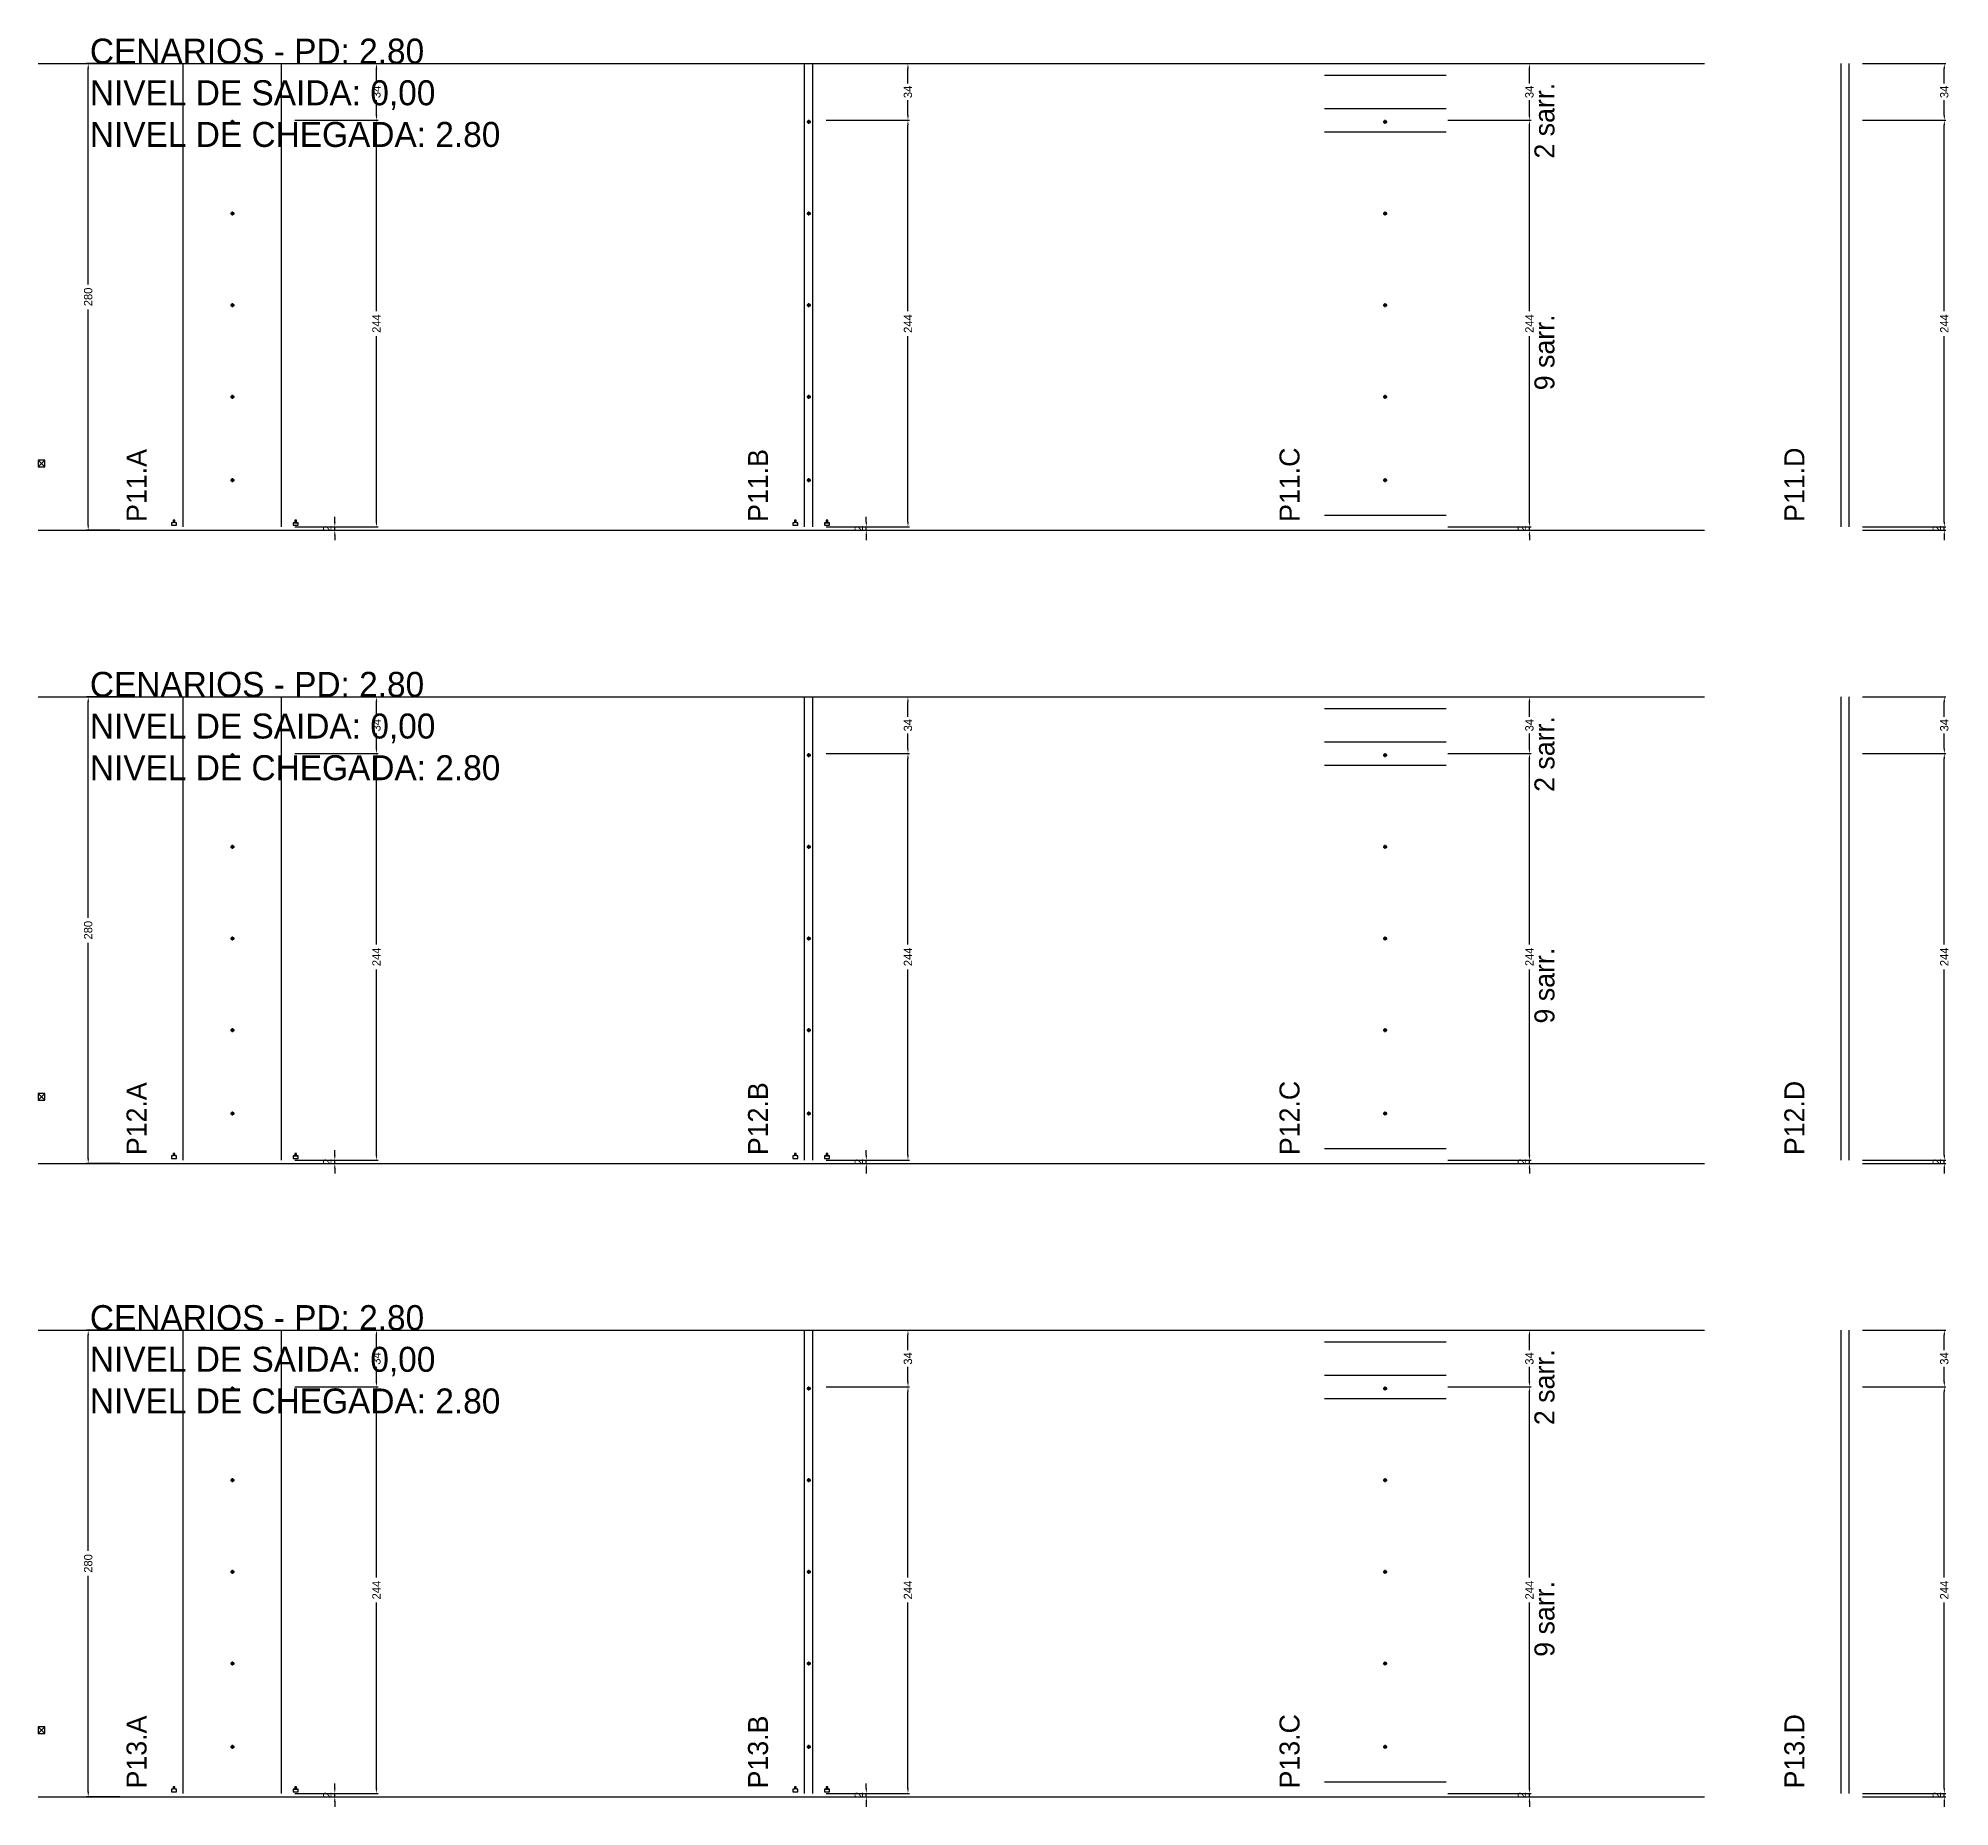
# Model space of a CAD drawing. Header units: centimetres. Extents: x -7000 to 4307, y -13306 to 295.
# Drawn here: x -7000 to -5853, y -4946 to -3885 of the extents above; entities that cross this region are included whole.
import ezdxf

# ---------------------------------------------------------------- set-up
doc = ezdxf.new("R2010")
doc.units = ezdxf.units.CM
doc.linetypes.add('DASHED', pattern=[2, -2])
for name, color, linetype in [('COTA', 241, 'Continuous'), ('COTAS FURACAO', 16, 'Continuous'), ('NOMENCLATURA', 7, 'Continuous'), ('Nível', 160, 'Continuous'), ('SARR_2.2x7', 40, 'Continuous')]:
    doc.layers.add(name, color=color, linetype=linetype)
doc.dimstyles.new('PAINEL-NOVA', dxfattribs={"dimtxt": 5, "dimasz": 3, "dimexe": 1, "dimexo": 1, "dimgap": 1, "dimtad": 1, "dimcen": 2.5, "dimazin": 3, "dimtfac": 1, "dimtmove": 0, "dimatfit": 3})

msp = doc.modelspace()

# ---------------------------------------------------------------- texts
at = {"layer": 'NOMENCLATURA'}
for s, p in [('CENARIOS - PD: 2.80', (-6969, -3900)), ('NIVEL DE SAIDA: 0,00', (-6969, -3925)), ('NIVEL DE CHEGADA: 2.80', (-6969, -3950)), ('CENARIOS - PD: 2.80', (-6969, -4280)), ('NIVEL DE SAIDA: 0,00', (-6969, -4305)), ('NIVEL DE CHEGADA: 2.80', (-6969, -4330)), ('CENARIOS - PD: 2.80', (-6969, -4660)), ('NIVEL DE SAIDA: 0,00', (-6969, -4685)), ('NIVEL DE CHEGADA: 2.80', (-6969, -4710))]:
    msp.add_text(s, height=15, dxfattribs=at).set_placement(p)
for s, p in [('2 sarr.', (-6090, -3957)), ('9 sarr.', (-6090, -4096)), ('P11.A', (-6935, -4175)), ('P11.B', (-6562, -4175)), ('P11.C', (-6243, -4175)), ('P11.D', (-5940, -4175)), ('2 sarr.', (-6090, -4337)), ('9 sarr.', (-6090, -4476)), ('P12.A', (-6935, -4555)), ('P12.B', (-6562, -4555)), ('P12.C', (-6243, -4555)), ('P12.D', (-5940, -4555)), ('2 sarr.', (-6090, -4717)), ('9 sarr.', (-6090, -4856)), ('P13.A', (-6935, -4935)), ('P13.B', (-6562, -4935)), ('P13.C', (-6243, -4935)), ('P13.D', (-5940, -4935))]:
    msp.add_text(s, height=12, rotation=90, dxfattribs=at).set_placement(p)

# ---------------------------------------------------------------- blocks, each defined once
blk = doc.blocks.new('_CLOSEDFILLED')
at = {"color": 0, "linetype": 'BYBLOCK'}
blk.add_solid([(-1, 0.16), (0, 0), (-1, -0.16)], dxfattribs=at)
blk = doc.blocks.new('*D409')
for p, q in [((-6951, -4660), (-6971, -4660)), ((-6970, -4792.5), (-6970, -4663)), ((-6970, -4937), (-6970, -4807.5)), ((-6951, -4940), (-6971, -4940))]:
    blk.add_line(p, q)
at = {"layer": 'Defpoints'}
for p in [(-6950, -4660), (-6970, -4940), (-6950, -4940)]:
    blk.add_point(p, dxfattribs=at)
at = {"layer": 'COTA', "xscale": 3, "yscale": 3}
for p, rotation in [((-6970, -4660), 90), ((-6970, -4940), 270)]:
    blk.add_blockref('_CLOSEDFILLED', p, dxfattribs=dict(at, rotation=rotation))
at = {"layer": 'COTA', "insert": (-6970, -4800), "char_height": 5, "attachment_point": 5, "rotation": 90}
blk.add_mtext('280', dxfattribs=at)
blk = doc.blocks.new('MULDURA')
at = {"layer": 'Paineis'}
for p, q in [((0, 0), (4, 4)), ((4, 0), (0, 4))]:
    blk.add_line(p, q, dxfattribs=at)
blk.add_lwpolyline([(0, 0), (4, 0), (4, 4), (0, 4)], close=True, dxfattribs=at)
blk = doc.blocks.new('*D411')
for p, q in [((-6846, -4694), (-6796, -4694)), ((-6797, -4808.5), (-6797, -4697)), ((-6797, -4935), (-6797, -4823.5)), ((-6846, -4938), (-6796, -4938))]:
    blk.add_line(p, q)
at = {"layer": 'Defpoints'}
for p in [(-6847, -4694), (-6847, -4938), (-6797, -4938)]:
    blk.add_point(p, dxfattribs=at)
at = {"layer": 'COTA', "xscale": 3, "yscale": 3}
for p, rotation in [((-6797, -4694), 90), ((-6797, -4938), 270)]:
    blk.add_blockref('_CLOSEDFILLED', p, dxfattribs=dict(at, rotation=rotation))
at = {"layer": 'COTA', "insert": (-6797, -4816), "char_height": 5, "attachment_point": 5, "rotation": 90}
blk.add_mtext('244', dxfattribs=at)
blk = doc.blocks.new('*D412')
for p, q in [((-6846, -4660), (-6796, -4660)), ((-6797, -4672), (-6797, -4663)), ((-6797, -4691), (-6797, -4682)), ((-6846, -4694), (-6796, -4694))]:
    blk.add_line(p, q)
at = {"layer": 'Defpoints'}
for p in [(-6847, -4660), (-6847, -4694), (-6797, -4694)]:
    blk.add_point(p, dxfattribs=at)
at = {"layer": 'COTA', "xscale": 3, "yscale": 3}
for p, rotation in [((-6797, -4660), 90), ((-6797, -4694), 270)]:
    blk.add_blockref('_CLOSEDFILLED', p, dxfattribs=dict(at, rotation=rotation))
at = {"layer": 'COTA', "insert": (-6797, -4677), "char_height": 5, "attachment_point": 5, "rotation": 90}
blk.add_mtext('34', dxfattribs=at)
blk = doc.blocks.new('SLIPTEE')
at = {"layer": 'Paineis'}
blk.add_lwpolyline([(0, 0), (3, 0), (3, 1.5), (2, 1.5), (2, 3), (1, 3), (1, 1.5), (0, 1.5)], close=True, dxfattribs=at)
blk = doc.blocks.new('SLIPTDD')
at = {"layer": 'Paineis'}
blk.add_line((0, 1.5), (3, 1.5), dxfattribs=at)
blk.add_lwpolyline([(0, 0), (3, 0), (3, 1.5), (2, 1.5), (2, 3), (1, 3), (1, 1.5), (0, 1.5)], close=True, dxfattribs=at)
blk = doc.blocks.new('furacao')
at = {"layer": 'COTAS FURACAO'}
for p, q in [((-1.2, 0), (1.2, 0)), ((0, -1.2), (0, 1.2))]:
    blk.add_line(p, q, dxfattribs=at)
blk.add_circle((0, 0), 0.8, dxfattribs=at)
blk = doc.blocks.new('*D414')
for p, q in [((-6527, -4694), (-6477, -4694)), ((-6478, -4808.5), (-6478, -4697)), ((-6478, -4935), (-6478, -4823.5)), ((-6527, -4938), (-6477, -4938))]:
    blk.add_line(p, q)
at = {"layer": 'Defpoints'}
for p in [(-6528, -4694), (-6528, -4938), (-6478, -4938)]:
    blk.add_point(p, dxfattribs=at)
at = {"layer": 'COTA', "xscale": 3, "yscale": 3}
for p, rotation in [((-6478, -4694), 90), ((-6478, -4938), 270)]:
    blk.add_blockref('_CLOSEDFILLED', p, dxfattribs=dict(at, rotation=rotation))
at = {"layer": 'COTA', "insert": (-6478, -4816), "char_height": 5, "attachment_point": 5, "rotation": 90}
blk.add_mtext('244', dxfattribs=at)
blk = doc.blocks.new('*D415')
for p, q in [((-6527, -4660), (-6477, -4660)), ((-6478, -4672), (-6478, -4663)), ((-6478, -4691), (-6478, -4682)), ((-6527, -4694), (-6477, -4694))]:
    blk.add_line(p, q)
at = {"layer": 'Defpoints'}
for p in [(-6528, -4660), (-6528, -4694), (-6478, -4694)]:
    blk.add_point(p, dxfattribs=at)
at = {"layer": 'COTA', "xscale": 3, "yscale": 3}
for p, rotation in [((-6478, -4660), 90), ((-6478, -4694), 270)]:
    blk.add_blockref('_CLOSEDFILLED', p, dxfattribs=dict(at, rotation=rotation))
at = {"layer": 'COTA', "insert": (-6478, -4677), "char_height": 5, "attachment_point": 5, "rotation": 90}
blk.add_mtext('34', dxfattribs=at)
blk = doc.blocks.new('*D417')
for p, q in [((-6154, -4694), (-6104, -4694)), ((-6105, -4808.5), (-6105, -4697)), ((-6105, -4935), (-6105, -4823.5)), ((-6154, -4938), (-6104, -4938))]:
    blk.add_line(p, q)
at = {"layer": 'Defpoints'}
for p in [(-6155, -4694), (-6155, -4938), (-6105, -4938)]:
    blk.add_point(p, dxfattribs=at)
at = {"layer": 'COTA', "xscale": 3, "yscale": 3}
for p, rotation in [((-6105, -4694), 90), ((-6105, -4938), 270)]:
    blk.add_blockref('_CLOSEDFILLED', p, dxfattribs=dict(at, rotation=rotation))
at = {"layer": 'COTA', "insert": (-6105, -4816), "char_height": 5, "attachment_point": 5, "rotation": 90}
blk.add_mtext('244', dxfattribs=at)
blk = doc.blocks.new('*D418')
for p, q in [((-6154, -4660), (-6104, -4660)), ((-6105, -4672), (-6105, -4663)), ((-6105, -4691), (-6105, -4682)), ((-6154, -4694), (-6104, -4694))]:
    blk.add_line(p, q)
at = {"layer": 'Defpoints'}
for p in [(-6155, -4660), (-6155, -4694), (-6105, -4694)]:
    blk.add_point(p, dxfattribs=at)
at = {"layer": 'COTA', "xscale": 3, "yscale": 3}
for p, rotation in [((-6105, -4660), 90), ((-6105, -4694), 270)]:
    blk.add_blockref('_CLOSEDFILLED', p, dxfattribs=dict(at, rotation=rotation))
at = {"layer": 'COTA', "insert": (-6105, -4677), "char_height": 5, "attachment_point": 5, "rotation": 90}
blk.add_mtext('34', dxfattribs=at)
blk = doc.blocks.new('*D420')
for p, q in [((-5905, -4694), (-5855, -4694)), ((-5856, -4808.5), (-5856, -4697)), ((-5856, -4935), (-5856, -4823.5)), ((-5905, -4938), (-5855, -4938))]:
    blk.add_line(p, q)
at = {"layer": 'Defpoints'}
for p in [(-5906, -4694), (-5906, -4938), (-5856, -4938)]:
    blk.add_point(p, dxfattribs=at)
at = {"layer": 'COTA', "xscale": 3, "yscale": 3}
for p, rotation in [((-5856, -4694), 90), ((-5856, -4938), 270)]:
    blk.add_blockref('_CLOSEDFILLED', p, dxfattribs=dict(at, rotation=rotation))
at = {"layer": 'COTA', "insert": (-5856, -4816), "char_height": 5, "attachment_point": 5, "rotation": 90}
blk.add_mtext('244', dxfattribs=at)
blk = doc.blocks.new('*D421')
for p, q in [((-5905, -4660), (-5855, -4660)), ((-5856, -4672), (-5856, -4663)), ((-5856, -4691), (-5856, -4682)), ((-5905, -4694), (-5855, -4694))]:
    blk.add_line(p, q)
at = {"layer": 'Defpoints'}
for p in [(-5906, -4660), (-5906, -4694), (-5856, -4694)]:
    blk.add_point(p, dxfattribs=at)
at = {"layer": 'COTA', "xscale": 3, "yscale": 3}
for p, rotation in [((-5856, -4660), 90), ((-5856, -4694), 270)]:
    blk.add_blockref('_CLOSEDFILLED', p, dxfattribs=dict(at, rotation=rotation))
at = {"layer": 'COTA', "insert": (-5856, -4677), "char_height": 5, "attachment_point": 5, "rotation": 90}
blk.add_mtext('34', dxfattribs=at)
blk = doc.blocks.new('*D375')
for p, q in [((-6951, -4280), (-6971, -4280)), ((-6970, -4412.5), (-6970, -4283)), ((-6970, -4557), (-6970, -4427.5)), ((-6951, -4560), (-6971, -4560))]:
    blk.add_line(p, q)
at = {"layer": 'Defpoints'}
for p in [(-6950, -4280), (-6970, -4560), (-6950, -4560)]:
    blk.add_point(p, dxfattribs=at)
at = {"layer": 'COTA', "xscale": 3, "yscale": 3}
for p, rotation in [((-6970, -4280), 90), ((-6970, -4560), 270)]:
    blk.add_blockref('_CLOSEDFILLED', p, dxfattribs=dict(at, rotation=rotation))
at = {"layer": 'COTA', "insert": (-6970, -4420), "char_height": 5, "attachment_point": 5, "rotation": 90}
blk.add_mtext('280', dxfattribs=at)
blk = doc.blocks.new('*D377')
for p, q in [((-6846, -4314), (-6796, -4314)), ((-6797, -4428.5), (-6797, -4317)), ((-6797, -4555), (-6797, -4443.5)), ((-6846, -4558), (-6796, -4558))]:
    blk.add_line(p, q)
at = {"layer": 'Defpoints'}
for p in [(-6847, -4314), (-6847, -4558), (-6797, -4558)]:
    blk.add_point(p, dxfattribs=at)
at = {"layer": 'COTA', "xscale": 3, "yscale": 3}
for p, rotation in [((-6797, -4314), 90), ((-6797, -4558), 270)]:
    blk.add_blockref('_CLOSEDFILLED', p, dxfattribs=dict(at, rotation=rotation))
at = {"layer": 'COTA', "insert": (-6797, -4436), "char_height": 5, "attachment_point": 5, "rotation": 90}
blk.add_mtext('244', dxfattribs=at)
blk = doc.blocks.new('*D378')
for p, q in [((-6846, -4280), (-6796, -4280)), ((-6797, -4292), (-6797, -4283)), ((-6797, -4311), (-6797, -4302)), ((-6846, -4314), (-6796, -4314))]:
    blk.add_line(p, q)
at = {"layer": 'Defpoints'}
for p in [(-6847, -4280), (-6847, -4314), (-6797, -4314)]:
    blk.add_point(p, dxfattribs=at)
at = {"layer": 'COTA', "xscale": 3, "yscale": 3}
for p, rotation in [((-6797, -4280), 90), ((-6797, -4314), 270)]:
    blk.add_blockref('_CLOSEDFILLED', p, dxfattribs=dict(at, rotation=rotation))
at = {"layer": 'COTA', "insert": (-6797, -4297), "char_height": 5, "attachment_point": 5, "rotation": 90}
blk.add_mtext('34', dxfattribs=at)
blk = doc.blocks.new('*D380')
for p, q in [((-6527, -4314), (-6477, -4314)), ((-6478, -4428.5), (-6478, -4317)), ((-6478, -4555), (-6478, -4443.5)), ((-6527, -4558), (-6477, -4558))]:
    blk.add_line(p, q)
at = {"layer": 'Defpoints'}
for p in [(-6528, -4314), (-6528, -4558), (-6478, -4558)]:
    blk.add_point(p, dxfattribs=at)
at = {"layer": 'COTA', "xscale": 3, "yscale": 3}
for p, rotation in [((-6478, -4314), 90), ((-6478, -4558), 270)]:
    blk.add_blockref('_CLOSEDFILLED', p, dxfattribs=dict(at, rotation=rotation))
at = {"layer": 'COTA', "insert": (-6478, -4436), "char_height": 5, "attachment_point": 5, "rotation": 90}
blk.add_mtext('244', dxfattribs=at)
blk = doc.blocks.new('*D381')
for p, q in [((-6527, -4280), (-6477, -4280)), ((-6478, -4292), (-6478, -4283)), ((-6478, -4311), (-6478, -4302)), ((-6527, -4314), (-6477, -4314))]:
    blk.add_line(p, q)
at = {"layer": 'Defpoints'}
for p in [(-6528, -4280), (-6528, -4314), (-6478, -4314)]:
    blk.add_point(p, dxfattribs=at)
at = {"layer": 'COTA', "xscale": 3, "yscale": 3}
for p, rotation in [((-6478, -4280), 90), ((-6478, -4314), 270)]:
    blk.add_blockref('_CLOSEDFILLED', p, dxfattribs=dict(at, rotation=rotation))
at = {"layer": 'COTA', "insert": (-6478, -4297), "char_height": 5, "attachment_point": 5, "rotation": 90}
blk.add_mtext('34', dxfattribs=at)
blk = doc.blocks.new('*D383')
for p, q in [((-6154, -4314), (-6104, -4314)), ((-6105, -4428.5), (-6105, -4317)), ((-6105, -4555), (-6105, -4443.5)), ((-6154, -4558), (-6104, -4558))]:
    blk.add_line(p, q)
at = {"layer": 'Defpoints'}
for p in [(-6155, -4314), (-6155, -4558), (-6105, -4558)]:
    blk.add_point(p, dxfattribs=at)
at = {"layer": 'COTA', "xscale": 3, "yscale": 3}
for p, rotation in [((-6105, -4314), 90), ((-6105, -4558), 270)]:
    blk.add_blockref('_CLOSEDFILLED', p, dxfattribs=dict(at, rotation=rotation))
at = {"layer": 'COTA', "insert": (-6105, -4436), "char_height": 5, "attachment_point": 5, "rotation": 90}
blk.add_mtext('244', dxfattribs=at)
blk = doc.blocks.new('*D384')
for p, q in [((-6154, -4280), (-6104, -4280)), ((-6105, -4292), (-6105, -4283)), ((-6105, -4311), (-6105, -4302)), ((-6154, -4314), (-6104, -4314))]:
    blk.add_line(p, q)
at = {"layer": 'Defpoints'}
for p in [(-6155, -4280), (-6155, -4314), (-6105, -4314)]:
    blk.add_point(p, dxfattribs=at)
at = {"layer": 'COTA', "xscale": 3, "yscale": 3}
for p, rotation in [((-6105, -4280), 90), ((-6105, -4314), 270)]:
    blk.add_blockref('_CLOSEDFILLED', p, dxfattribs=dict(at, rotation=rotation))
at = {"layer": 'COTA', "insert": (-6105, -4297), "char_height": 5, "attachment_point": 5, "rotation": 90}
blk.add_mtext('34', dxfattribs=at)
blk = doc.blocks.new('*D386')
for p, q in [((-5905, -4314), (-5855, -4314)), ((-5856, -4428.5), (-5856, -4317)), ((-5856, -4555), (-5856, -4443.5)), ((-5905, -4558), (-5855, -4558))]:
    blk.add_line(p, q)
at = {"layer": 'Defpoints'}
for p in [(-5906, -4314), (-5906, -4558), (-5856, -4558)]:
    blk.add_point(p, dxfattribs=at)
at = {"layer": 'COTA', "xscale": 3, "yscale": 3}
for p, rotation in [((-5856, -4314), 90), ((-5856, -4558), 270)]:
    blk.add_blockref('_CLOSEDFILLED', p, dxfattribs=dict(at, rotation=rotation))
at = {"layer": 'COTA', "insert": (-5856, -4436), "char_height": 5, "attachment_point": 5, "rotation": 90}
blk.add_mtext('244', dxfattribs=at)
blk = doc.blocks.new('*D387')
for p, q in [((-5905, -4280), (-5855, -4280)), ((-5856, -4292), (-5856, -4283)), ((-5856, -4311), (-5856, -4302)), ((-5905, -4314), (-5855, -4314))]:
    blk.add_line(p, q)
at = {"layer": 'Defpoints'}
for p in [(-5906, -4280), (-5906, -4314), (-5856, -4314)]:
    blk.add_point(p, dxfattribs=at)
at = {"layer": 'COTA', "xscale": 3, "yscale": 3}
for p, rotation in [((-5856, -4280), 90), ((-5856, -4314), 270)]:
    blk.add_blockref('_CLOSEDFILLED', p, dxfattribs=dict(at, rotation=rotation))
at = {"layer": 'COTA', "insert": (-5856, -4297), "char_height": 5, "attachment_point": 5, "rotation": 90}
blk.add_mtext('34', dxfattribs=at)
blk = doc.blocks.new('*D341')
for p, q in [((-6951, -3900), (-6971, -3900)), ((-6970, -4032.5), (-6970, -3903)), ((-6970, -4177), (-6970, -4047.5)), ((-6951, -4180), (-6971, -4180))]:
    blk.add_line(p, q)
at = {"layer": 'Defpoints'}
for p in [(-6950, -3900), (-6970, -4180), (-6950, -4180)]:
    blk.add_point(p, dxfattribs=at)
at = {"layer": 'COTA', "xscale": 3, "yscale": 3}
for p, rotation in [((-6970, -3900), 90), ((-6970, -4180), 270)]:
    blk.add_blockref('_CLOSEDFILLED', p, dxfattribs=dict(at, rotation=rotation))
at = {"layer": 'COTA', "insert": (-6970, -4040), "char_height": 5, "attachment_point": 5, "rotation": 90}
blk.add_mtext('280', dxfattribs=at)
blk = doc.blocks.new('*D343')
for p, q in [((-6846, -3934), (-6796, -3934)), ((-6797, -4048.5), (-6797, -3937)), ((-6797, -4175), (-6797, -4063.5)), ((-6846, -4178), (-6796, -4178))]:
    blk.add_line(p, q)
at = {"layer": 'Defpoints'}
for p in [(-6847, -3934), (-6847, -4178), (-6797, -4178)]:
    blk.add_point(p, dxfattribs=at)
at = {"layer": 'COTA', "xscale": 3, "yscale": 3}
for p, rotation in [((-6797, -3934), 90), ((-6797, -4178), 270)]:
    blk.add_blockref('_CLOSEDFILLED', p, dxfattribs=dict(at, rotation=rotation))
at = {"layer": 'COTA', "insert": (-6797, -4056), "char_height": 5, "attachment_point": 5, "rotation": 90}
blk.add_mtext('244', dxfattribs=at)
blk = doc.blocks.new('*D344')
for p, q in [((-6846, -3900), (-6796, -3900)), ((-6797, -3912), (-6797, -3903)), ((-6797, -3931), (-6797, -3922)), ((-6846, -3934), (-6796, -3934))]:
    blk.add_line(p, q)
at = {"layer": 'Defpoints'}
for p in [(-6847, -3900), (-6847, -3934), (-6797, -3934)]:
    blk.add_point(p, dxfattribs=at)
at = {"layer": 'COTA', "xscale": 3, "yscale": 3}
for p, rotation in [((-6797, -3900), 90), ((-6797, -3934), 270)]:
    blk.add_blockref('_CLOSEDFILLED', p, dxfattribs=dict(at, rotation=rotation))
at = {"layer": 'COTA', "insert": (-6797, -3917), "char_height": 5, "attachment_point": 5, "rotation": 90}
blk.add_mtext('34', dxfattribs=at)
blk = doc.blocks.new('*D346')
for p, q in [((-6527, -3934), (-6477, -3934)), ((-6478, -4048.5), (-6478, -3937)), ((-6478, -4175), (-6478, -4063.5)), ((-6527, -4178), (-6477, -4178))]:
    blk.add_line(p, q)
at = {"layer": 'Defpoints'}
for p in [(-6528, -3934), (-6528, -4178), (-6478, -4178)]:
    blk.add_point(p, dxfattribs=at)
at = {"layer": 'COTA', "xscale": 3, "yscale": 3}
for p, rotation in [((-6478, -3934), 90), ((-6478, -4178), 270)]:
    blk.add_blockref('_CLOSEDFILLED', p, dxfattribs=dict(at, rotation=rotation))
at = {"layer": 'COTA', "insert": (-6478, -4056), "char_height": 5, "attachment_point": 5, "rotation": 90}
blk.add_mtext('244', dxfattribs=at)
blk = doc.blocks.new('*D347')
for p, q in [((-6527, -3900), (-6477, -3900)), ((-6478, -3912), (-6478, -3903)), ((-6478, -3931), (-6478, -3922)), ((-6527, -3934), (-6477, -3934))]:
    blk.add_line(p, q)
at = {"layer": 'Defpoints'}
for p in [(-6528, -3900), (-6528, -3934), (-6478, -3934)]:
    blk.add_point(p, dxfattribs=at)
at = {"layer": 'COTA', "xscale": 3, "yscale": 3}
for p, rotation in [((-6478, -3900), 90), ((-6478, -3934), 270)]:
    blk.add_blockref('_CLOSEDFILLED', p, dxfattribs=dict(at, rotation=rotation))
at = {"layer": 'COTA', "insert": (-6478, -3917), "char_height": 5, "attachment_point": 5, "rotation": 90}
blk.add_mtext('34', dxfattribs=at)
blk = doc.blocks.new('*D349')
for p, q in [((-6154, -3934), (-6104, -3934)), ((-6105, -4048.5), (-6105, -3937)), ((-6105, -4175), (-6105, -4063.5)), ((-6154, -4178), (-6104, -4178))]:
    blk.add_line(p, q)
at = {"layer": 'Defpoints'}
for p in [(-6155, -3934), (-6155, -4178), (-6105, -4178)]:
    blk.add_point(p, dxfattribs=at)
at = {"layer": 'COTA', "xscale": 3, "yscale": 3}
for p, rotation in [((-6105, -3934), 90), ((-6105, -4178), 270)]:
    blk.add_blockref('_CLOSEDFILLED', p, dxfattribs=dict(at, rotation=rotation))
at = {"layer": 'COTA', "insert": (-6105, -4056), "char_height": 5, "attachment_point": 5, "rotation": 90}
blk.add_mtext('244', dxfattribs=at)
blk = doc.blocks.new('*D350')
for p, q in [((-6154, -3900), (-6104, -3900)), ((-6105, -3912), (-6105, -3903)), ((-6105, -3931), (-6105, -3922)), ((-6154, -3934), (-6104, -3934))]:
    blk.add_line(p, q)
at = {"layer": 'Defpoints'}
for p in [(-6155, -3900), (-6155, -3934), (-6105, -3934)]:
    blk.add_point(p, dxfattribs=at)
at = {"layer": 'COTA', "xscale": 3, "yscale": 3}
for p, rotation in [((-6105, -3900), 90), ((-6105, -3934), 270)]:
    blk.add_blockref('_CLOSEDFILLED', p, dxfattribs=dict(at, rotation=rotation))
at = {"layer": 'COTA', "insert": (-6105, -3917), "char_height": 5, "attachment_point": 5, "rotation": 90}
blk.add_mtext('34', dxfattribs=at)
blk = doc.blocks.new('*D352')
for p, q in [((-5905, -3934), (-5855, -3934)), ((-5856, -4048.5), (-5856, -3937)), ((-5856, -4175), (-5856, -4063.5)), ((-5905, -4178), (-5855, -4178))]:
    blk.add_line(p, q)
at = {"layer": 'Defpoints'}
for p in [(-5906, -3934), (-5906, -4178), (-5856, -4178)]:
    blk.add_point(p, dxfattribs=at)
at = {"layer": 'COTA', "xscale": 3, "yscale": 3}
for p, rotation in [((-5856, -3934), 90), ((-5856, -4178), 270)]:
    blk.add_blockref('_CLOSEDFILLED', p, dxfattribs=dict(at, rotation=rotation))
at = {"layer": 'COTA', "insert": (-5856, -4056), "char_height": 5, "attachment_point": 5, "rotation": 90}
blk.add_mtext('244', dxfattribs=at)
blk = doc.blocks.new('*D353')
for p, q in [((-5905, -3900), (-5855, -3900)), ((-5856, -3912), (-5856, -3903)), ((-5856, -3931), (-5856, -3922)), ((-5905, -3934), (-5855, -3934))]:
    blk.add_line(p, q)
at = {"layer": 'Defpoints'}
for p in [(-5906, -3900), (-5906, -3934), (-5856, -3934)]:
    blk.add_point(p, dxfattribs=at)
at = {"layer": 'COTA', "xscale": 3, "yscale": 3}
for p, rotation in [((-5856, -3900), 90), ((-5856, -3934), 270)]:
    blk.add_blockref('_CLOSEDFILLED', p, dxfattribs=dict(at, rotation=rotation))
at = {"layer": 'COTA', "insert": (-5856, -3917), "char_height": 5, "attachment_point": 5, "rotation": 90}
blk.add_mtext('34', dxfattribs=at)

# ---------------------------------------------------------------- dimensions: what is measured, and where the dimension line sits
at = {"layer": 'COTA'}
for base, p1, p2, picture, middle in [((-6970, -4180), (-6950, -4180), (-6950, -3900), '*D341', (-6970, -4040)), ((-6797, -3934), (-6847, -3934), (-6847, -3900), '*D344', (-6797, -3917)), ((-6478, -3934), (-6528, -3934), (-6528, -3900), '*D347', (-6478, -3917)), ((-6105, -3934), (-6155, -3934), (-6155, -3900), '*D350', (-6105, -3917)), ((-5856, -3934), (-5906, -3934), (-5906, -3900), '*D353', (-5856, -3917)), ((-6797, -4178), (-6847, -4178), (-6847, -3934), '*D343', (-6797, -4056)), ((-6478, -4178), (-6528, -4178), (-6528, -3934), '*D346', (-6478, -4056)), ((-6105, -4178), (-6155, -4178), (-6155, -3934), '*D349', (-6105, -4056)), ((-5856, -4178), (-5906, -4178), (-5906, -3934), '*D352', (-5856, -4056)), ((-6970, -4560), (-6950, -4560), (-6950, -4280), '*D375', (-6970, -4420)), ((-6797, -4314), (-6847, -4314), (-6847, -4280), '*D378', (-6797, -4297)), ((-6478, -4314), (-6528, -4314), (-6528, -4280), '*D381', (-6478, -4297)), ((-6105, -4314), (-6155, -4314), (-6155, -4280), '*D384', (-6105, -4297)), ((-5856, -4314), (-5906, -4314), (-5906, -4280), '*D387', (-5856, -4297)), ((-6797, -4558), (-6847, -4558), (-6847, -4314), '*D377', (-6797, -4436)), ((-6478, -4558), (-6528, -4558), (-6528, -4314), '*D380', (-6478, -4436)), ((-6105, -4558), (-6155, -4558), (-6155, -4314), '*D383', (-6105, -4436)), ((-5856, -4558), (-5906, -4558), (-5906, -4314), '*D386', (-5856, -4436)), ((-6970, -4940), (-6950, -4940), (-6950, -4660), '*D409', (-6970, -4800)), ((-6797, -4694), (-6847, -4694), (-6847, -4660), '*D412', (-6797, -4677)), ((-6478, -4694), (-6528, -4694), (-6528, -4660), '*D415', (-6478, -4677)), ((-6105, -4694), (-6155, -4694), (-6155, -4660), '*D418', (-6105, -4677)), ((-5856, -4694), (-5906, -4694), (-5906, -4660), '*D421', (-5856, -4677)), ((-6797, -4938), (-6847, -4938), (-6847, -4694), '*D411', (-6797, -4816)), ((-6478, -4938), (-6528, -4938), (-6528, -4694), '*D414', (-6478, -4816)), ((-6105, -4938), (-6155, -4938), (-6155, -4694), '*D417', (-6105, -4816)), ((-5856, -4938), (-5906, -4938), (-5906, -4694), '*D420', (-5856, -4816))]:
    dim = msp.add_linear_dim(base=base, p1=p1, p2=p2, angle=90, dimstyle='PAINEL-NOVA', dxfattribs=at)
    dim.commit()
    dim.dimension.update_dxf_attribs({"geometry": picture, "text_midpoint": middle})
for base, p1, p2 in [((-6822, -4180), (-6847, -4180), (-6847, -4178)), ((-6503, -4180), (-6528, -4180), (-6528, -4178)), ((-6105, -4180), (-6155, -4180), (-6155, -4178)), ((-5856, -4180), (-5906, -4180), (-5906, -4178)), ((-6822, -4560), (-6847, -4560), (-6847, -4558)), ((-6503, -4560), (-6528, -4560), (-6528, -4558)), ((-6105, -4560), (-6155, -4560), (-6155, -4558)), ((-5856, -4560), (-5906, -4560), (-5906, -4558)), ((-6822, -4940), (-6847, -4940), (-6847, -4938)), ((-6503, -4940), (-6528, -4940), (-6528, -4938)), ((-6105, -4940), (-6155, -4940), (-6155, -4938)), ((-5856, -4940), (-5906, -4940), (-5906, -4938))]:
    msp.add_linear_dim(base=base, p1=p1, p2=p2, angle=90, dimstyle='PAINEL-NOVA', dxfattribs=at).render()

# ---------------------------------------------------------------- linework, layer by layer
at = {"layer": 'Nível', "linetype": 'DASHED'}
for points in [[(-7000, -3900), (-6000, -3900)], [(-7000, -4180), (-6000, -4180)], [(-7000, -4280), (-6000, -4280)], [(-7000, -4560), (-6000, -4560)], [(-7000, -4660), (-6000, -4660)], [(-7000, -4940), (-6000, -4940)]]:
    msp.add_lwpolyline(points, dxfattribs=at)
at = {"layer": 'SARR_2.2x7'}
for points in [[(-6913, -3934), (-6913, -3900)], [(-6854, -3934), (-6854, -3900)], [(-6540, -3934), (-6540, -3900)], [(-6535, -3934), (-6535, -3900)], [(-5918, -3934), (-5918, -3900)], [(-5913, -3934), (-5913, -3900)], [(-6228, -3907), (-6155, -3907)], [(-6228, -3927), (-6155, -3927)], [(-6228, -3941), (-6155, -3941)], [(-6228, -4171), (-6155, -4171)], [(-6913, -4314), (-6913, -4280)], [(-6854, -4314), (-6854, -4280)], [(-6540, -4314), (-6540, -4280)], [(-6535, -4314), (-6535, -4280)], [(-6228, -4287), (-6155, -4287)], [(-5918, -4314), (-5918, -4280)], [(-5913, -4314), (-5913, -4280)], [(-6228, -4307), (-6155, -4307)], [(-6228, -4321), (-6155, -4321)], [(-6228, -4551), (-6155, -4551)], [(-6913, -4694), (-6913, -4660)], [(-6854, -4694), (-6854, -4660)], [(-6540, -4694), (-6540, -4660)], [(-6535, -4694), (-6535, -4660)], [(-6228, -4667), (-6155, -4667)], [(-5918, -4694), (-5918, -4660)], [(-5913, -4694), (-5913, -4660)], [(-6228, -4687), (-6155, -4687)], [(-6228, -4701), (-6155, -4701)], [(-6228, -4931), (-6155, -4931)]]:
    msp.add_lwpolyline(points, dxfattribs=at)
at = {"layer": 'SARR_2.2x7', "linetype": 'DASHED'}
for points in [[(-6913, -4178), (-6913, -3934)], [(-6854, -4178), (-6854, -3934)], [(-6540, -4178), (-6540, -3934)], [(-6535, -4178), (-6535, -3934)], [(-5918, -4178), (-5918, -3934)], [(-5913, -4178), (-5913, -3934)], [(-6913, -4558), (-6913, -4314)], [(-6854, -4558), (-6854, -4314)], [(-6540, -4558), (-6540, -4314)], [(-6535, -4558), (-6535, -4314)], [(-5918, -4558), (-5918, -4314)], [(-5913, -4558), (-5913, -4314)], [(-6913, -4938), (-6913, -4694)], [(-6854, -4938), (-6854, -4694)], [(-6540, -4938), (-6540, -4694)], [(-6535, -4938), (-6535, -4694)], [(-5918, -4938), (-5918, -4694)], [(-5913, -4938), (-5913, -4694)]]:
    msp.add_lwpolyline(points, dxfattribs=at)

# ---------------------------------------------------------------- block references
at = {"layer": 'COTA'}
for name, p in [('furacao', (-6883.5, -3935)), ('furacao', (-6537.5, -3935)), ('furacao', (-6191.5, -3935)), ('furacao', (-6883.5, -3990)), ('furacao', (-6537.5, -3990)), ('furacao', (-6191.5, -3990)), ('furacao', (-6883.5, -4045)), ('furacao', (-6537.5, -4045)), ('furacao', (-6191.5, -4045)), ('furacao', (-6883.5, -4100)), ('furacao', (-6537.5, -4100)), ('furacao', (-6191.5, -4100)), ('MULDURA', (-7000, -4142)), ('furacao', (-6883.5, -4150)), ('furacao', (-6537.5, -4150)), ('furacao', (-6191.5, -4150)), ('SLIPTEE', (-6920, -4177)), ('SLIPTDD', (-6847, -4177)), ('SLIPTEE', (-6547, -4177)), ('SLIPTDD', (-6528, -4177)), ('furacao', (-6883.5, -4315)), ('furacao', (-6537.5, -4315)), ('furacao', (-6191.5, -4315)), ('furacao', (-6883.5, -4370)), ('furacao', (-6537.5, -4370)), ('furacao', (-6191.5, -4370)), ('furacao', (-6883.5, -4425)), ('furacao', (-6537.5, -4425)), ('furacao', (-6191.5, -4425)), ('furacao', (-6883.5, -4480)), ('furacao', (-6537.5, -4480)), ('furacao', (-6191.5, -4480)), ('MULDURA', (-7000, -4522)), ('furacao', (-6883.5, -4530)), ('furacao', (-6537.5, -4530)), ('furacao', (-6191.5, -4530)), ('SLIPTEE', (-6920, -4557)), ('SLIPTDD', (-6847, -4557)), ('SLIPTEE', (-6547, -4557)), ('SLIPTDD', (-6528, -4557)), ('furacao', (-6883.5, -4695)), ('furacao', (-6537.5, -4695)), ('furacao', (-6191.5, -4695)), ('furacao', (-6883.5, -4750)), ('furacao', (-6537.5, -4750)), ('furacao', (-6191.5, -4750)), ('furacao', (-6883.5, -4805)), ('furacao', (-6537.5, -4805)), ('furacao', (-6191.5, -4805)), ('furacao', (-6883.5, -4860)), ('furacao', (-6537.5, -4860)), ('furacao', (-6191.5, -4860)), ('MULDURA', (-7000, -4902)), ('furacao', (-6883.5, -4910)), ('furacao', (-6537.5, -4910)), ('furacao', (-6191.5, -4910)), ('SLIPTEE', (-6920, -4937)), ('SLIPTDD', (-6847, -4937)), ('SLIPTEE', (-6547, -4937)), ('SLIPTDD', (-6528, -4937))]:
    msp.add_blockref(name, p, dxfattribs=at)

msp.set_redraw_order([(e.dxf.handle, doc.entitydb.next_handle()) for e in msp.query("TEXT MTEXT ATTDEF DIMENSION ARC_DIMENSION")])  # texts and dimensions are drawn at this point

doc.saveas('drawing.dxf')
